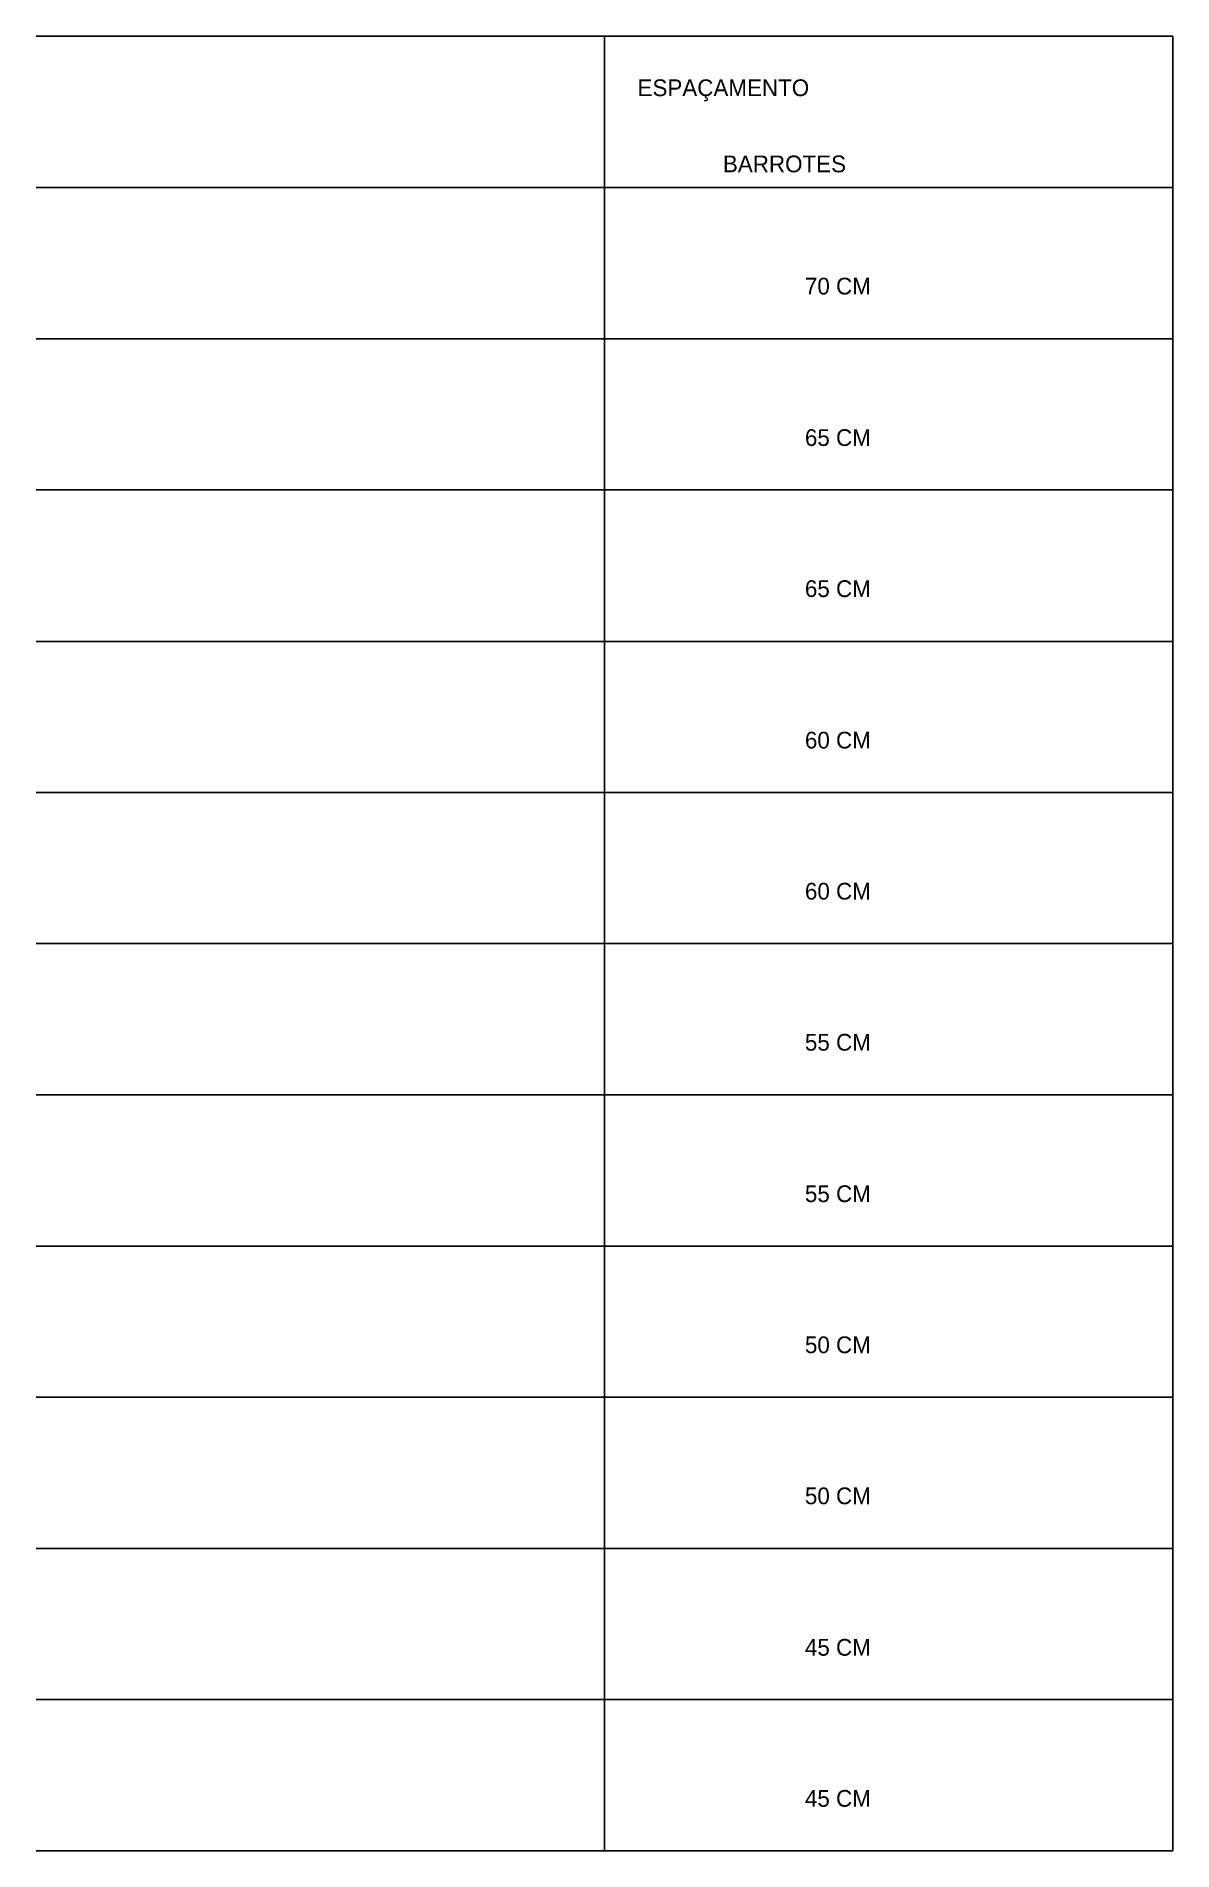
# Model space of a CAD drawing. Header units: metres. Extents: x -10318 to -5422, y 14219 to 15562.
# Drawn here: x -9423.1 to -9151.5, y 15128.6 to 15562.2 of the extents above; entities that cross this region are included whole.
import ezdxf

# ---------------------------------------------------------------- set-up
doc = ezdxf.new("R2010")
doc.units = ezdxf.units.M
doc.layers.add('GARFOS', color=7, linetype='Continuous')

msp = doc.modelspace()

# ---------------------------------------------------------------- texts
at = {"layer": 'GARFOS'}
for s, p in [('ESPAÇAMENTO', (-9279.4, 15547.9)), ('BARROTES', (-9259, 15529.7)), ('70 CM', (-9239.4, 15500.5)), ('65 CM', (-9239.4, 15464.3)), ('65 CM', (-9239.4, 15428.2)), ('60 CM', (-9239.4, 15392)), ('60 CM', (-9239.4, 15355.9)), ('55 CM', (-9239.4, 15319.8)), ('55 CM', (-9239.4, 15283.6)), ('50 CM', (-9239.4, 15247.5)), ('50 CM', (-9239.4, 15211.4)), ('45 CM', (-9239.4, 15175.2)), ('45 CM', (-9239.4, 15139.1))]:
    msp.add_text(s, height=4, dxfattribs=at).set_placement(p)

# ---------------------------------------------------------------- linework, layer by layer
at = {"layer": 'GARFOS'}
for p, q in [((-9423.1, 15562.2), (-9151.5, 15562.2)), ((-9287.3, 15562.2), (-9287.3, 15128.6)), ((-9151.5, 15562.2), (-9151.5, 15128.6)), ((-9423.1, 15526.1), (-9151.5, 15526.1)), ((-9423.1, 15526.1), (-9151.5, 15526.1)), ((-9423.1, 15489.9), (-9151.5, 15489.9)), ((-9423.1, 15453.8), (-9151.5, 15453.8)), ((-9423.1, 15417.6), (-9151.5, 15417.6)), ((-9423.1, 15381.5), (-9151.5, 15381.5)), ((-9423.1, 15345.4), (-9151.5, 15345.4)), ((-9423.1, 15309.2), (-9151.5, 15309.2)), ((-9423.1, 15273.1), (-9151.5, 15273.1)), ((-9423.1, 15237), (-9151.5, 15237)), ((-9423.1, 15200.8), (-9151.5, 15200.8)), ((-9423.1, 15164.7), (-9151.5, 15164.7)), ((-9423.1, 15128.6), (-9151.5, 15128.6))]:
    msp.add_line(p, q, dxfattribs=at)

msp.set_redraw_order([(e.dxf.handle, doc.entitydb.next_handle()) for e in msp.query("TEXT MTEXT ATTDEF DIMENSION ARC_DIMENSION")])  # texts and dimensions are drawn at this point

doc.saveas('drawing.dxf')
